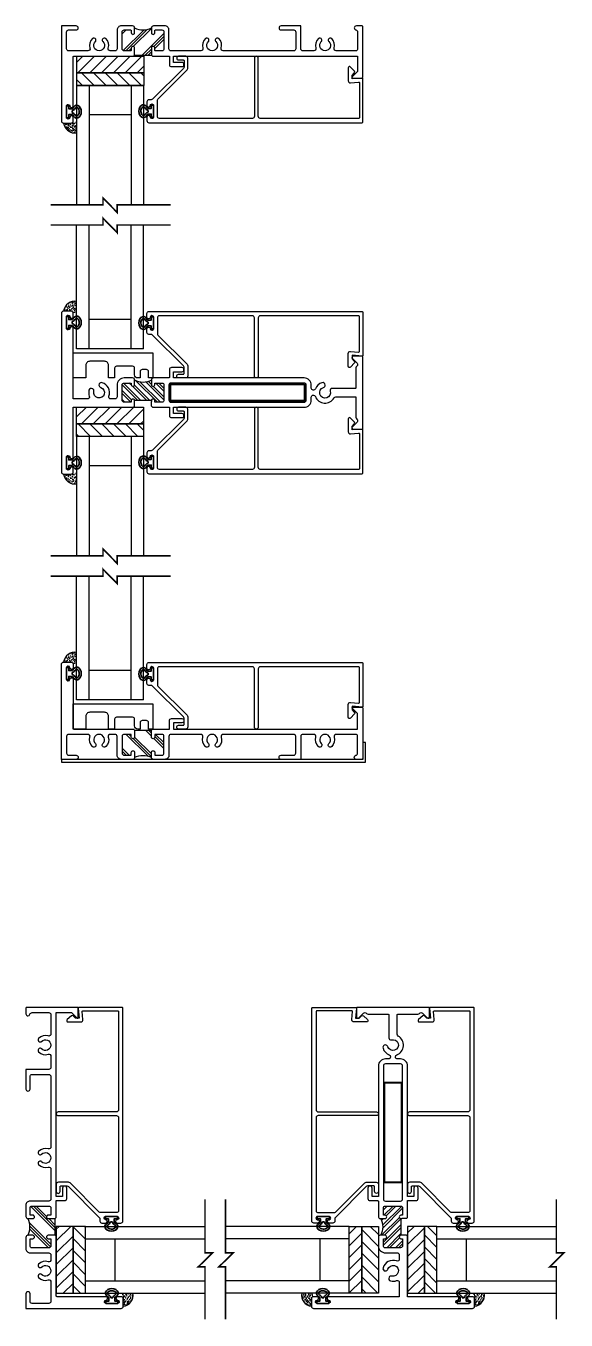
# Model space of a CAD drawing. Extents: x -26 to 91, y -47 to 75.
# Drawn here: x -4.59 to 3.48, y 1.48 to 20.84 of the extents above; entities that cross this region are included whole.
import ezdxf

# ---------------------------------------------------------------- set-up
doc = ezdxf.new("R2010")
doc.units = 0
doc.header["$MEASUREMENT"] = 0
doc.layers.get('0').update_dxf_attribs({"linetype": 'CONTINUOUS'})
for name, color, linetype in [('DIM', 7, 'CONTINUOUS'), ('FRAME', 1, 'CONTINUOUS'), ('GLASS', 7, 'CONTINUOUS'), ('MISC.', 7, 'CONTINUOUS'), ('SETTING BLOCKS', 7, 'CONTINUOUS'), ('SETTING_BLOCK', 4, 'CONTINUOUS'), ('TEXT', 7, 'CONTINUOUS')]:
    doc.layers.add(name, color=color, linetype=linetype)
doc.layers.add('PROFILE NUMBER', color=150, linetype='CONTINUOUS', lineweight=35)

# ---------------------------------------------------------------- blocks, each defined once
blk = doc.blocks.new('3801 1 INCH GLASS STOP')
blk.add_lwpolyline([(2.741, 0.327, -0.414214), (2.769, 0.299, -0.414214), (2.741, 0.271), (2.669, 0.271, 0.414214), (2.659, 0.261), (2.659, 0.167, 0.198912), (2.668, 0.145), (3.128, -0.315, 0.198912), (3.15, -0.324), (3.183, -0.324, -0.414214), (3.214, -0.355), (3.214, -0.408, -0.414214), (3.189, -0.433, -0.399638), (3.164, -0.41, 0.400364), (3.139, -0.386, 0.414214), (3.114, -0.411), (3.114, -0.581, 0.414214), (3.139, -0.606), (3.139, -0.606, 0.399638), (3.164, -0.582, -0.399638), (3.189, -0.558, -0.414214), (3.214, -0.583), (3.214, -0.637, -0.414214), (3.183, -0.668), (-0.001, -0.668, -0.414214), (-0.011, -0.658), (-0.011, -0.01, -0.440011), (0, 0), (0.149, -0.013), (0.149, 0.04), (0.115, 0.074, -0.395486), (0.114, 0.102), (0.17, 0.165, -0.691708), (0.205, 0.152), (0.205, -0.04, -0.440011), (0.171, -0.071), (0.05, -0.061, 0.440011), (0.039, -0.071), (0.039, -0.593, 0.414214), (0.049, -0.603), (1.52, -0.603, 0.414214), (1.551, -0.572), (1.551, 0.299, -0.414214), (1.579, 0.327, -0.414214), (1.607, 0.299), (1.607, -0.572, 0.414214), (1.638, -0.603), (3.027, -0.603, 0.414214), (3.058, -0.572), (3.058, -0.337, 0.198912), (3.049, -0.315), (2.612, 0.122, -0.198912), (2.603, 0.144), (2.603, 0.296, -0.414214), (2.634, 0.327)], format="xyb", close=True)
blk = doc.blocks.new('3806 MULLION')
h = blk.add_hatch()
h.set_pattern_fill('ANSI32', color=256, scale=0.25, style=0)
h.set_pattern_definition([(45, (-1.96831, -4.979215), (-0.0662913, 0.0662913), []), (45, (-1.92411, -4.979215), (-0.0662913, 0.0662913), [])])
h.paths.add_polyline_path([(-1.369, 0.094, -0.414214), (-1.394, 0.118), (-1.394, 0.134, 0.414214), (-1.404, 0.144), (-1.5, 0.144, 0.414214), (-1.531, 0.113), (-1.531, -0.113, 0.414214), (-1.5, -0.143), (-1.404, -0.143, 0.414214), (-1.394, -0.133), (-1.394, -0.118, -0.414214), (-1.369, -0.094, -0.414214), (-1.344, -0.118), (-1.093, -0.118, -0.414214), (-1.068, -0.094, -0.414214), (-1.043, -0.118), (-1.043, -0.133, 0.414214), (-1.033, -0.143), (-0.937, -0.143, 0.414214), (-0.906, -0.113), (-0.906, 0.113, 0.414214), (-0.937, 0.144), (-1.033, 0.144, 0.414214), (-1.043, 0.134), (-1.043, 0.118, -0.414214), (-1.068, 0.094, -0.414214), (-1.093, 0.118), (-1.093, 0.188, -0.275826), (-1.344, 0.188), (-1.344, 0.118, -0.414214)])
for p, q in [((-1.344, -0.118), (-1.093, -0.118)), ((-1.344, -0.203), (-1.344, -0.133))]:
    blk.add_line(p, q)
for points in [[(-1.093, -0.133), (-1.093, -0.118, -0.414214), (-1.068, -0.094, -0.414214), (-1.043, -0.118), (-1.043, -0.133, 0.414214), (-1.033, -0.143), (-0.937, -0.143, 0.414214), (-0.906, -0.113), (-0.906, 0.113, 0.414214), (-0.937, 0.144), (-1.033, 0.144, 0.414214), (-1.043, 0.134), (-1.043, 0.118, -0.414214), (-1.068, 0.094, -0.414214), (-1.093, 0.118), (-1.093, 0.188, -0.414214), (-1.062, 0.219), (-0.937, 0.219, -0.414214), (-0.831, 0.113), (-0.831, -0.062, 0.414214), (-0.8, -0.094), (-0.738, -0.094, 0.517938), (-0.709, -0.052, -0.42659), (-0.608, 0.149, -0.510157), (-0.56, 0.113), (-0.56, 0.112, -0.323599), (-0.586, 0.077, 2.284894), (-0.483, 0.018, -0.323599), (-0.466, 0.058), (-0.465, 0.058, -0.510157), (-0.41, 0.035, -0.142368), (-0.415, -0.052, 0.517938), (-0.386, -0.094), (-0.175, -0.094), (-0.175, 0.91), (-0.175, 0.961, -0.414214), (-0.15, 0.986, -0.399638), (-0.125, 0.962, 0.399638), (-0.1, 0.939), (-0.1, 0.939, 0.414214), (-0.075, 0.964), (-0.075, 1.134, 0.414214), (-0.1, 1.159), (-0.1, 1.159, 0.399638), (-0.125, 1.135, -0.399638), (-0.15, 1.111), (-0.15, 1.111, -0.414214), (-0.175, 1.136), (-0.175, 1.188, -0.414214), (-0.144, 1.219), (-0.031, 1.219, -0.414214), (0, 1.188), (0, 0), (0, -1.188, -0.414214), (-0.031, -1.219), (-0.144, -1.219, -0.414214), (-0.175, -1.188), (-0.175, -1.136, -0.414214), (-0.15, -1.111), (-0.15, -1.111, -0.399638), (-0.125, -1.135, 0.399638), (-0.1, -1.159), (-0.1, -1.159, 0.414214), (-0.075, -1.133), (-0.075, -0.964, 0.414214), (-0.1, -0.938), (-0.1, -0.938, 0.399638), (-0.125, -0.962, -0.399638), (-0.15, -0.986, -0.414214), (-0.175, -0.961), (-0.175, -0.909), (-0.175, -0.219), (-1.078, -0.219), (-1.093, -0.203)], [(-3.625, -0.143, -0.414214), (-3.656, -0.113), (-3.656, 0.113, -0.414214), (-3.625, 0.144), (-1.637, 0.144, -0.414214), (-1.606, 0.113), (-1.606, -0.113, -0.414214), (-1.637, -0.143)]]:
    blk.add_lwpolyline(points, format="xyb", close=True)
blk.add_lwpolyline([(-1.344, -0.203), (-1.359, -0.219), (-1.612, -0.219), (-1.612, -0.344, -0.414214), (-1.643, -0.374), (-1.799, -0.374, -0.414214), (-1.83, -0.344, -0.414214), (-1.799, -0.312), (-1.674, -0.312), (-1.674, -0.219), (-3.625, -0.219, -0.414214), (-3.731, -0.113), (-3.731, -0.068, 0.414214), (-3.762, -0.037), (-3.764, -0.037, 0.308174), (-3.793, -0.057, -0.627979), (-4.073, -0.078, 0.267949), (-4.1, -0.062), (-4.39, -0.062, 0.414214), (-4.4, -0.072), (-4.4, -0.37, -0.237131), (-4.413, -0.395, 0.457629), (-4.416, -0.441), (-4.346, -0.511, -0.668179), (-4.36, -0.546), (-4.49, -0.546, -0.414214), (-4.5, -0.535), (-4.5, 0), (-4.5, 0.536, -0.414214), (-4.49, 0.546), (-4.36, 0.546, -0.668179), (-4.346, 0.511), (-4.416, 0.441, 0.457629), (-4.413, 0.395, -0.237131), (-4.4, 0.37), (-4.4, 0.073, 0.414214), (-4.39, 0.063), (-4.045, 0.063, -0.500407), (-4.016, 0.023, 2.386509), (-3.914, 0.077, -0.326072), (-3.94, 0.113, -0.502305), (-3.892, 0.149, -0.227368), (-3.793, 0.057, 0.308174), (-3.764, 0.038), (-3.762, 0.038, 0.414214), (-3.731, 0.069), (-3.731, 0.113, -0.414214), (-3.625, 0.219), (-1.674, 0.219), (-1.674, 0.313), (-1.799, 0.313, -0.414214), (-1.83, 0.344, -0.414214), (-1.799, 0.375), (-1.643, 0.375, -0.414214), (-1.612, 0.344), (-1.612, 0.228, 0.414214), (-1.602, 0.219), (-1.375, 0.219, -0.414214), (-1.344, 0.188), (-1.344, 0.118, -0.414214), (-1.369, 0.094, -0.414214), (-1.394, 0.118), (-1.394, 0.134, 0.414214), (-1.404, 0.144), (-1.5, 0.144, 0.414214), (-1.531, 0.113), (-1.531, -0.113, 0.414214), (-1.5, -0.143), (-1.404, -0.143, 0.414214), (-1.394, -0.133), (-1.394, -0.118, -0.414214), (-1.369, -0.094, -0.414214), (-1.344, -0.118), (-1.344, -0.133)], format="xyb")
blk.add_arc((-1.219, 0.398), 0.245, 239.1595, 300.8405)
blk = doc.blocks.new('A$C3BF656AD')
at = {"layer": 'SETTING BLOCKS'}
h = blk.add_hatch(dxfattribs=at)
h.set_pattern_fill('ANSI31', color=256, scale=0.25, angle=90, style=0)
h.set_pattern_definition([(135, (0.820812, -8.054306), (-0.02209709, -0.02209709), [])])
h.paths.add_polyline_path([(0, 0.0625), (0.25, 0.0625), (0.25, 0.1095), (0, 0.1095)])
h = blk.add_hatch(dxfattribs=at)
h.set_pattern_fill('ANSI31', color=256, scale=0.25, style=0)
h.set_pattern_definition([(45, (-2.098375, -8.085556), (-0.02209709, 0.02209709), [])])
h.paths.add_polyline_path([(0, 0), (0.25, 0), (0.25, 0.0625), (0, 0.0625)])
for points in [[(0, 0.0625), (0, 0.1095), (0.25, 0.1095), (0.25, 0.0625)], [(0, 0), (0, 0.0625), (0.25, 0.0625), (0.25, 0)]]:
    blk.add_lwpolyline(points, close=True, dxfattribs=at)
blk = doc.blocks.new('*U100')
at = {"layer": 'PROFILE NUMBER', "color": 5}
for p, q in [((-0.016, 0.092), (-0.013, 0.083)), ((-0.013, 0.083), (0.013, 0.083)), ((0.013, 0.083), (0.016, 0.092))]:
    blk.add_line(p, q, dxfattribs=at)
blk.add_lwpolyline([(-0.043, 0.091), (-0.043, 0.034), (-0.09, 0.034), (-0.09, 0), (0.09, 0), (0.09, 0.034), (0.043, 0.034), (0.043, 0.091)], dxfattribs=at)
for centre, start, end in [((-0.073, 0.071), 19.8289, 61.175), ((0.073, 0.071), 118.7633, 160.1945)]:
    blk.add_arc(centre, 0.06, start, end, dxfattribs=at)
blk.add_ellipse((0, 0.152), major_axis=(-0.0958, 0), ratio=0.712114, start_param=2.033109, end_param=7.391692, dxfattribs=at)
blk.add_open_spline([(0.044, 0.124), (0.053, 0.129), (0.059, 0.135), (0.069, 0.15), (0.068, 0.157), (0.049, 0.179), (0.027, 0.189), (-0.021, 0.191), (-0.045, 0.181), (-0.067, 0.16), (-0.068, 0.152), (-0.061, 0.137), (-0.054, 0.129), (-0.044, 0.124)], degree=3, knots=[2.2211, 2.2211, 2.2211, 2.2211, 2.727733, 2.727733, 3.7005, 3.7005, 4.673268, 4.673268, 5.646035, 5.646035, 6.618803, 6.618803, 7.203997, 7.203997, 7.203997, 7.203997], dxfattribs=at)
blk = doc.blocks.new('3809 BLOCK FRAME')
h = blk.add_hatch()
h.set_pattern_fill('PLAST', color=256, angle=45, style=0)
h.set_pattern_definition([(45, (-4.25098, -6.643), (-0.176777, 0.176777), []), (45, (-4.27308, -6.6209), (-0.176777, 0.176777), []), (45, (-4.29517, -6.5988), (-0.176777, 0.176777), [])])
edge = h.paths.add_edge_path()
edge.add_arc((-0.937, 0.093), 0.031, 270, 360, ccw=False)
edge.add_line((-0.937, 0.062), (-1.033, 0.062))
edge.add_arc((-1.033, 0.072), 0.01, 180, 270, ccw=False)
edge.add_line((-1.043, 0.072), (-1.043, 0.103))
edge.add_arc((-1.068, 0.103), 0.025, 360, 450)
edge.add_arc((-1.068, 0.103), 0.025, 90, 180)
edge.add_line((-1.093, 0.103), (-1.093, 0.031))
edge.add_arc((-1.218, -0.221), 0.281, 63.5092, 116.4908)
edge.add_line((-1.344, 0.031), (-1.344, 0.103))
edge.add_arc((-1.369, 0.103), 0.025, 0, 90)
edge.add_arc((-1.369, 0.103), 0.025, 90, 180)
edge.add_line((-1.394, 0.103), (-1.394, 0.072))
edge.add_arc((-1.404, 0.072), 0.01, 270, 360, ccw=False)
edge.add_line((-1.404, 0.062), (-1.5, 0.062))
edge.add_arc((-1.5, 0.093), 0.031, 180, 270, ccw=False)
edge.add_line((-1.531, 0.093), (-1.531, 0.343))
edge.add_arc((-1.5, 0.343), 0.031, 90, 180, ccw=False)
edge.add_line((-1.5, 0.374), (-1.404, 0.374))
edge.add_arc((-1.404, 0.364), 0.01, 0, 90, ccw=False)
edge.add_line((-1.394, 0.364), (-1.394, 0.333))
edge.add_arc((-1.369, 0.333), 0.025, 180, 270)
edge.add_arc((-1.369, 0.333), 0.025, 270, 360)
edge.add_line((-1.344, 0.333), (-1.344, 0.439))
edge.add_line((-1.344, 0.439), (-1.093, 0.439))
edge.add_line((-1.093, 0.439), (-1.093, 0.333))
edge.add_arc((-1.068, 0.333), 0.025, 180, 270)
edge.add_arc((-1.068, 0.333), 0.025, 270, 360)
edge.add_line((-1.043, 0.333), (-1.043, 0.364))
edge.add_arc((-1.033, 0.364), 0.01, 90, 180, ccw=False)
edge.add_line((-1.033, 0.374), (-0.937, 0.374))
edge.add_arc((-0.937, 0.343), 0.031, 0, 90, ccw=False)
edge.add_line((-0.906, 0.343), (-0.906, 0.093))
blk.add_line((-1.093, 0.439), (-1.344, 0.439))
for points in [[(-1.093, 0.439), (-1.093, 0.333, 0.414214), (-1.068, 0.308, 0.414214), (-1.043, 0.333), (-1.043, 0.364, -0.414214), (-1.033, 0.374), (-0.937, 0.374, -0.414214), (-0.906, 0.343), (-0.906, 0.093, -0.414214), (-0.937, 0.062), (-1.033, 0.062, -0.414214), (-1.043, 0.072), (-1.043, 0.103, 0.414214), (-1.068, 0.128), (-1.068, 0.128, 0.414214), (-1.093, 0.103), (-1.093, 0.031, 0.414214), (-1.062, 0), (-0.893, 0, 0.414214), (-0.831, 0.062), (-0.831, 0.343, -0.414214), (-0.8, 0.374), (-0.729, 0.374, -0.5024), (-0.699, 0.334, 0.280293), (-0.661, 0.19, 0.498955), (-0.613, 0.198), (-0.613, 0.198, 0.334263), (-0.618, 0.235, -2.470836), (-0.506, 0.235, 0.334263), (-0.511, 0.198, 0.498955), (-0.463, 0.19, 0.280293), (-0.425, 0.334, -0.5024), (-0.395, 0.374), (-0.106, 0.374, -0.414214), (-0.075, 0.343), (-0.075, 0.093, -0.414214), (-0.106, 0.062), (-0.219, 0.062, 0.414214), (-0.25, 0.031, 0.414214), (-0.219, 0), (0, 0), (0, 1.423, 0.414214), (-0.031, 1.454), (-0.144, 1.454, 0.414214), (-0.175, 1.423), (-0.175, 1.371, 0.414214), (-0.15, 1.346), (-0.15, 1.346, 0.399638), (-0.125, 1.37, -0.399638), (-0.1, 1.394), (-0.1, 1.394, -0.414214), (-0.075, 1.369), (-0.075, 1.199, -0.414214), (-0.1, 1.174), (-0.1, 1.174, -0.399638), (-0.125, 1.198, 0.399638), (-0.15, 1.221, 0.414214), (-0.175, 1.196), (-0.175, 0.464, -0.414214), (-0.185, 0.454), (-1.078, 0.454), (-1.093, 0.439)], [(-1.344, 0.439), (-1.344, 0.439), (-1.359, 0.454), (-1.612, 0.454), (-1.612, 0.579, 0.414214), (-1.643, 0.61), (-1.799, 0.61, 0.414214), (-1.83, 0.579, 0.414214), (-1.799, 0.548), (-1.674, 0.548), (-1.674, 0.454), (-4.425, 0.454), (-4.425, 0.678, -0.198912), (-4.422, 0.685), (-4.343, 0.764, 0.668179), (-4.35, 0.781), (-4.49, 0.781, 0.414214), (-4.5, 0.771), (-4.5, 0.01, 0.414214), (-4.49, 0), (-4.406, 0, 0.414214), (-4.375, 0.031, 0.358249), (-4.4, 0.061, -0.358249), (-4.425, 0.092), (-4.425, 0.343, -0.414214), (-4.394, 0.374), (-4.105, 0.374, -0.5024), (-4.075, 0.334, 0.280293), (-4.037, 0.19, 0.498955), (-3.989, 0.198, 0.334263), (-3.994, 0.235, -2.470836), (-3.882, 0.235, 0.334263), (-3.887, 0.198, 0.498955), (-3.839, 0.19, 0.280293), (-3.801, 0.334, -0.5024), (-3.771, 0.374), (-3.606, 0.374, -0.414214), (-3.575, 0.343), (-3.575, 0), (-3.281, 0, 0.414214), (-3.25, 0.031, 0.414214), (-3.281, 0.062), (-3.469, 0.062, -0.414214), (-3.5, 0.093), (-3.5, 0.343, -0.414214), (-3.469, 0.374), (-2.417, 0.374, -0.5024), (-2.387, 0.334, 0.280293), (-2.349, 0.19, 0.498955), (-2.301, 0.198, 0.334263), (-2.306, 0.235, -2.470836), (-2.194, 0.235, 0.334263), (-2.199, 0.198, 0.498955), (-2.151, 0.19, 0.280293), (-2.113, 0.334, -0.5024), (-2.083, 0.374), (-1.637, 0.374, -0.414214), (-1.606, 0.343), (-1.606, 0.062, 0.414214), (-1.544, 0), (-1.375, 0, 0.414214), (-1.344, 0.031), (-1.344, 0.103, 0.414214), (-1.369, 0.128, 0.414214), (-1.394, 0.103), (-1.394, 0.072, -0.414214), (-1.404, 0.062), (-1.5, 0.062, -0.414214), (-1.531, 0.093), (-1.531, 0.343, -0.414214), (-1.5, 0.374), (-1.404, 0.374, -0.414214), (-1.394, 0.364), (-1.394, 0.333, 0.414214), (-1.369, 0.308, 0.414214), (-1.344, 0.333), (-1.344, 0.439)]]:
    blk.add_lwpolyline(points, format="xyb")
blk.add_arc((-1.218, -0.221), 0.281, 63.5092, 116.4908)

msp = doc.modelspace()

# ---------------------------------------------------------------- hatches: boundary and pattern name
at = {"layer": 'TEXT'}
h = msp.add_hatch(dxfattribs=at)
h.set_pattern_fill('AR-SAND', color=256, scale=0.02, style=0)
h.set_pattern_definition([(37.5, (-10.839423, 5.21217), (-0.00125987, 0.038536475), [0, -0.0304, 0, -0.034, 0, -0.0325]), (7.5, (-10.839423, 5.21217), (0.03539553, 0.05644292), [0, -0.0164, 0, -0.0274, 0, -0.0105]), (327.5, (-10.864023, 5.21217), (0.06228284, 0.00011318), [0, -0.01, 0, -0.036, 0, -0.047]), (317.5, (-10.864023, 5.21217), (0.06012253, 0.01755351), [0, -0.005, 0, -0.0236, 0, -0.027])])
h.paths.add_polyline_path([(-3.83, 19.414, -0.414214), (-3.84, 19.404), (-3.867, 19.404, -0.414214), (-3.877, 19.414), (-3.881, 19.419, -0.414214), (-3.912, 19.388), (-4.025, 19.388, 0.433026), (-3.83, 19.243)])
h = msp.add_hatch(dxfattribs=at)
h.set_pattern_fill('AR-SAND', color=256, scale=0.02, style=0)
h.set_pattern_definition([(37.5, (-10.839423, 10.461825), (-0.00125987, 0.03853648), [0, -0.0304, 0, -0.034, 0, -0.0325]), (7.5, (-10.839423, 10.461825), (0.03539553, 0.05644292), [0, -0.0164, 0, -0.0274, 0, -0.0105]), (327.5, (-10.864023, 10.461825), (0.06228284, 0.00011318), [0, -0.01, 0, -0.036, 0, -0.047]), (317.5, (-10.864023, 10.461825), (0.06012253, 0.0175535), [0, -0.005, 0, -0.0236, 0, -0.027])])
h.paths.add_polyline_path([(-3.83, 16.72, 0.433026), (-4.025, 16.575), (-3.912, 16.575, -0.414214), (-3.881, 16.544), (-3.877, 16.548, -0.414214), (-3.867, 16.558), (-3.84, 16.558, -0.414214), (-3.83, 16.548)])
h = msp.add_hatch(dxfattribs=at)
h.set_pattern_fill('AR-SAND', color=256, scale=0.02, style=0)
h.set_pattern_definition([(37.5, (-10.839423, -0.037485), (-0.00125987, 0.038536475), [0, -0.0304, 0, -0.034, 0, -0.0325]), (7.5, (-10.839423, -0.037485), (0.03539553, 0.05644292), [0, -0.0164, 0, -0.0274, 0, -0.0105]), (327.5, (-10.864023, -0.037485), (0.06228284, 0.00011318), [0, -0.01, 0, -0.036, 0, -0.047]), (317.5, (-10.864023, -0.037485), (0.06012253, 0.01755351), [0, -0.005, 0, -0.0236, 0, -0.027])])
h.paths.add_polyline_path([(-3.83, 14.165, -0.414214), (-3.84, 14.155), (-3.867, 14.155, -0.414214), (-3.877, 14.165), (-3.881, 14.169, -0.414214), (-3.912, 14.138), (-4.025, 14.138, 0.433026), (-3.83, 13.993)])
h = msp.add_hatch(dxfattribs=at)
h.set_pattern_fill('AR-SAND', color=256, scale=0.02, style=0)
h.set_pattern_definition([(37.5, (-10.839423, 5.21217), (-0.00125987, 0.03853648), [0, -0.0304, 0, -0.034, 0, -0.0325]), (7.5, (-10.839423, 5.21217), (0.03539553, 0.05644292), [0, -0.0164, 0, -0.0274, 0, -0.0105]), (327.5, (-10.864023, 5.21217), (0.06228284, 0.00011318), [0, -0.01, 0, -0.036, 0, -0.047]), (317.5, (-10.864023, 5.21217), (0.06012253, 0.0175535), [0, -0.005, 0, -0.0236, 0, -0.027])])
h.paths.add_polyline_path([(-4.025, 11.325), (-3.912, 11.325, -0.414214), (-3.881, 11.294), (-3.877, 11.298, -0.414214), (-3.867, 11.308), (-3.84, 11.308, -0.414214), (-3.83, 11.298), (-3.83, 11.47, 0.433026)])
h = msp.add_hatch(dxfattribs=at)
h.set_pattern_fill('AR-SAND', color=256, scale=0.02, angle=90, style=0)
h.set_pattern_definition([(127.5, (11.04152, -5.124133), (-0.038536475, -0.00125987), [0, -0.0304, 0, -0.034, 0, -0.0325]), (97.5, (11.04152, -5.124133), (-0.05644292, 0.03539553), [0, -0.0164, 0, -0.0274, 0, -0.0105]), (57.5, (11.04152, -5.148733), (-0.00011318, 0.06228284), [0, -0.01, 0, -0.036, 0, -0.047]), (47.5, (11.04152, -5.148733), (-0.01755351, 0.06012253), [0, -0.005, 0, -0.0236, 0, -0.027])])
h.paths.add_polyline_path([(-3.161, 1.886, -0.414214), (-3.151, 1.876), (-3.151, 1.848, -0.414214), (-3.161, 1.838), (-3.165, 1.834, -0.414214), (-3.134, 1.803), (-3.134, 1.69, 0.433026), (-2.989, 1.886)])
h = msp.add_hatch(dxfattribs=at)
h.set_pattern_fill('AR-SAND', color=256, scale=0.02, angle=90, style=0)
h.set_pattern_definition([(127.5, (5.791865, -5.124133), (-0.03853648, -0.00125987), [0, -0.0304, 0, -0.034, 0, -0.0325]), (97.5, (5.791865, -5.124133), (-0.05644292, 0.03539553), [0, -0.0164, 0, -0.0274, 0, -0.0105]), (57.5, (5.791865, -5.148733), (-0.00011318, 0.06228284), [0, -0.01, 0, -0.036, 0, -0.047]), (47.5, (5.791865, -5.148733), (-0.0175535, 0.06012253), [0, -0.005, 0, -0.0236, 0, -0.027])])
h.paths.add_polyline_path([(-0.466, 1.886, 0.433026), (-0.321, 1.69), (-0.321, 1.803, -0.414214), (-0.29, 1.834), (-0.294, 1.838, -0.414214), (-0.304, 1.848), (-0.304, 1.876, -0.414214), (-0.294, 1.886)])
h = msp.add_hatch(dxfattribs=at)
h.set_pattern_fill('AR-SAND', color=256, scale=0.02, angle=90, style=0)
h.set_pattern_definition([(127.5, (16.291175, -5.124133), (-0.038536475, -0.00125987), [0, -0.0304, 0, -0.034, 0, -0.0325]), (97.5, (16.291175, -5.124133), (-0.05644292, 0.03539553), [0, -0.0164, 0, -0.0274, 0, -0.0105]), (57.5, (16.291175, -5.148733), (-0.00011318, 0.06228284), [0, -0.01, 0, -0.036, 0, -0.047]), (47.5, (16.291175, -5.148733), (-0.01755351, 0.06012253), [0, -0.005, 0, -0.0236, 0, -0.027])])
h.paths.add_polyline_path([(2.089, 1.886, -0.414214), (2.099, 1.876), (2.099, 1.848, -0.414214), (2.089, 1.838), (2.085, 1.834, -0.414214), (2.116, 1.803), (2.116, 1.69, 0.433026), (2.261, 1.886)])

# ---------------------------------------------------------------- linework, layer by layer
at = {"layer": 'DIM', "color": 5, "lineweight": 40}
for points in [[(-0.426, 15.481), (-0.426, 15.231), (-2.426, 15.231), (-2.426, 15.481)], [(1.022, 3.54), (0.772, 3.54), (0.772, 5.04), (1.022, 5.04)]]:
    msp.add_lwpolyline(points, close=True, dxfattribs=at)
at = {"layer": 'GLASS'}
for p, q in [((-3.83, 19.95), (-3.83, 18.165)), ((-3.83, 19.95), (-2.83, 19.95)), ((-3.642, 19.95), (-3.642, 18.165)), ((-3.017, 19.95), (-3.017, 18.165)), ((-2.83, 19.95), (-2.83, 18.165)), ((-3.017, 19.513), (-3.642, 19.513)), ((-3.83, 16.013), (-3.83, 17.863)), ((-3.642, 16.013), (-3.642, 17.863)), ((-3.017, 16.013), (-3.017, 17.863)), ((-2.83, 16.013), (-2.83, 17.863)), ((-3.017, 16.45), (-3.642, 16.45)), ((-2.83, 16.013), (-3.83, 16.013)), ((-3.83, 14.7), (-3.83, 12.916)), ((-2.83, 14.7), (-3.83, 14.7)), ((-3.642, 14.7), (-3.642, 12.916)), ((-3.017, 14.7), (-3.017, 12.916)), ((-2.83, 14.7), (-2.83, 12.916)), ((-3.017, 14.263), (-3.642, 14.263)), ((-3.83, 10.763), (-3.83, 12.613)), ((-3.642, 10.763), (-3.642, 12.613)), ((-3.017, 10.763), (-3.017, 12.613)), ((-2.83, 10.763), (-2.83, 12.613)), ((-3.017, 11.2), (-3.642, 11.2)), ((-3.696, 2.886), (-1.912, 2.886)), ((-3.696, 1.886), (-3.696, 2.886)), ((0.241, 2.886), (-1.604, 2.886)), ((0.241, 1.886), (0.241, 2.886)), ((1.554, 2.886), (3.338, 2.886)), ((1.554, 1.886), (1.554, 2.886)), ((-3.696, 2.698), (-1.912, 2.698)), ((-3.259, 2.698), (-3.259, 2.073)), ((0.241, 2.698), (-1.604, 2.698)), ((-0.196, 2.698), (-0.196, 2.073)), ((1.554, 2.698), (3.338, 2.698)), ((1.991, 2.698), (1.991, 2.073)), ((-3.696, 2.073), (-1.912, 2.073)), ((0.241, 2.073), (-1.604, 2.073)), ((1.554, 2.073), (3.338, 2.073)), ((-3.696, 1.886), (-1.912, 1.886)), ((0.241, 1.886), (-1.604, 1.886)), ((1.554, 1.886), (3.338, 1.886))]:
    msp.add_line(p, q, dxfattribs=at)
at = {"layer": 'GLASS', "const_width": 0.024}
for points in [[(-2.425, 18.165), (-3.223, 18.165), (-3.223, 18.05), (-3.436, 18.268), (-3.436, 18.165), (-4.219, 18.165)], [(-2.425, 17.863), (-3.223, 17.863), (-3.223, 17.747), (-3.436, 17.966), (-3.436, 17.863), (-4.219, 17.863)], [(-2.425, 12.916), (-3.223, 12.916), (-3.223, 12.8), (-3.436, 13.018), (-3.436, 12.916), (-4.219, 12.916)], [(-2.425, 12.613), (-3.223, 12.613), (-3.223, 12.498), (-3.436, 12.716), (-3.436, 12.613), (-4.219, 12.613)], [(-1.912, 3.29), (-1.912, 2.492), (-1.796, 2.492), (-2.014, 2.279), (-1.912, 2.279), (-1.912, 1.496)], [(-1.604, 3.29), (-1.604, 2.492), (-1.488, 2.492), (-1.706, 2.279), (-1.604, 2.279), (-1.604, 1.496)], [(3.338, 3.29), (3.338, 2.492), (3.454, 2.492), (3.236, 2.279), (3.338, 2.279), (3.338, 1.496)]]:
    msp.add_lwpolyline(points, dxfattribs=at)
at = {"layer": 'MISC.'}
msp.add_lwpolyline([(-4.056, 9.871), (-4.056, 9.831), (0.484, 9.831), (0.484, 10.121), (0.444, 10.121), (0.444, 9.871)], close=True, dxfattribs=at)
at = {"layer": 'SETTING_BLOCK', "color": 7}
for points in [[(-2.963, 15.622), (-2.963, 15.72, 0.414214), (-2.993, 15.75), (-3.233, 15.75, 0.414214), (-3.263, 15.72), (-3.263, 15.575), (-3.353, 15.575), (-3.353, 15.763, 0.414214), (-3.415, 15.825), (-3.631, 15.825, 0.414214), (-3.693, 15.763), (-3.693, 15.575), (-3.881, 15.575), (-3.881, 15.95), (-2.693, 15.95), (-2.693, 15.575), (-2.756, 15.575), (-2.756, 15.67, 0.414214), (-2.786, 15.7), (-2.851, 15.7, 0.414214), (-2.881, 15.67), (-2.881, 15.575), (-2.916, 15.575, -0.414214)], [(-2.963, 10.372), (-2.963, 10.47, 0.414214), (-2.993, 10.5), (-3.233, 10.5, 0.414214), (-3.263, 10.47), (-3.263, 10.325), (-3.353, 10.325), (-3.353, 10.513, 0.414214), (-3.415, 10.575), (-3.631, 10.575, 0.414214), (-3.693, 10.513), (-3.693, 10.325), (-3.881, 10.325), (-3.881, 10.7), (-2.693, 10.7), (-2.693, 10.325), (-2.756, 10.325), (-2.756, 10.42, 0.414214), (-2.786, 10.45), (-2.851, 10.45, 0.414214), (-2.881, 10.42), (-2.881, 10.325), (-2.916, 10.325, -0.414214)]]:
    msp.add_lwpolyline(points, format="xyb", close=True, dxfattribs=at)
at = {"layer": 'TEXT'}
for p, q in [((-3.881, 11.294), (-3.877, 11.298)), ((-2.83, 10.763), (-3.83, 10.763))]:
    msp.add_line(p, q, dxfattribs=at)
for centre, start, end in [((-3.859, 19.407), 186.6133, 280.2687), ((-3.859, 16.556), 79.7313, 173.3867), ((-3.859, 14.157), 186.6133, 280.2687), ((-3.859, 11.306), 79.7313, 173.3867), ((-3.153, 1.856), 276.6133, 10.2687), ((-0.302, 1.856), 169.7313, 263.3867), ((2.097, 1.856), 276.6133, 10.2687)]:
    msp.add_arc(centre, 0.167, start, end, dxfattribs=at)

# ---------------------------------------------------------------- block references
at = {"layer": 'FRAME'}
for name, p, rotation in [('3809 BLOCK FRAME', (-4.056, 20.842), 180), ('3801 1 INCH GLASS STOP', (0.434, 15.902), 180), ('3801 1 INCH GLASS STOP', (0.434, 10.652), 180), ('3809 BLOCK FRAME', (-4.588, 1.659), 270), ('3801 1 INCH GLASS STOP', (0.352, 6.149), 270)]:
    msp.add_blockref(name, p, dxfattribs=dict(at, rotation=rotation))
at = {"layer": 'FRAME', "xscale": -1}
for name, p in [('3801 1 INCH GLASS STOP', (0.434, 20.061)), ('3806 MULLION', (-4.056, 15.356)), ('3801 1 INCH GLASS STOP', (0.434, 14.811)), ('3809 BLOCK FRAME', (-4.056, 9.871))]:
    msp.add_blockref(name, p, dxfattribs=at)
at = {"layer": 'FRAME', "xscale": -1, "rotation": 90}
for name, p in [('3801 1 INCH GLASS STOP', (-3.807, 6.149)), ('3806 MULLION', (0.897, 1.659)), ('3801 1 INCH GLASS STOP', (1.443, 6.149))]:
    msp.add_blockref(name, p, dxfattribs=at)
at = {"layer": 'TEXT', "yscale": 4, "zscale": 4}
for p, xscale, rotation in [((-2.826, 20.388), 4, 180), ((-2.83, 15.138), 4, 180), ((-4.134, 1.886), -4, 270), ((0.679, 1.886), 4, 90), ((1.116, 1.886), -4, 270)]:
    msp.add_blockref('A$C3BF656AD', p, dxfattribs=dict(at, xscale=xscale, rotation=rotation))
at = {"layer": 'TEXT'}
for p, rotation in [((-3.981, 19.558), 270), ((-3.981, 16.405), 270), ((-3.981, 14.308), 270), ((-3.981, 11.155), 270), ((-3.311, 3.035), 180), ((-0.144, 3.035), 180), ((1.939, 3.035), 180)]:
    msp.add_blockref('*U100', p, dxfattribs=dict(at, rotation=rotation))
at = {"layer": 'TEXT', "xscale": -1, "rotation": 90}
for p in [(-2.68, 19.565), (-2.68, 16.398), (-2.68, 14.315), (-2.68, 11.148)]:
    msp.add_blockref('*U100', p, dxfattribs=at)
at = {"layer": 'TEXT', "xscale": -1}
for p in [(-3.304, 1.734), (-0.151, 1.734), (1.946, 1.734)]:
    msp.add_blockref('*U100', p, dxfattribs=at)

doc.saveas('drawing.dxf')
